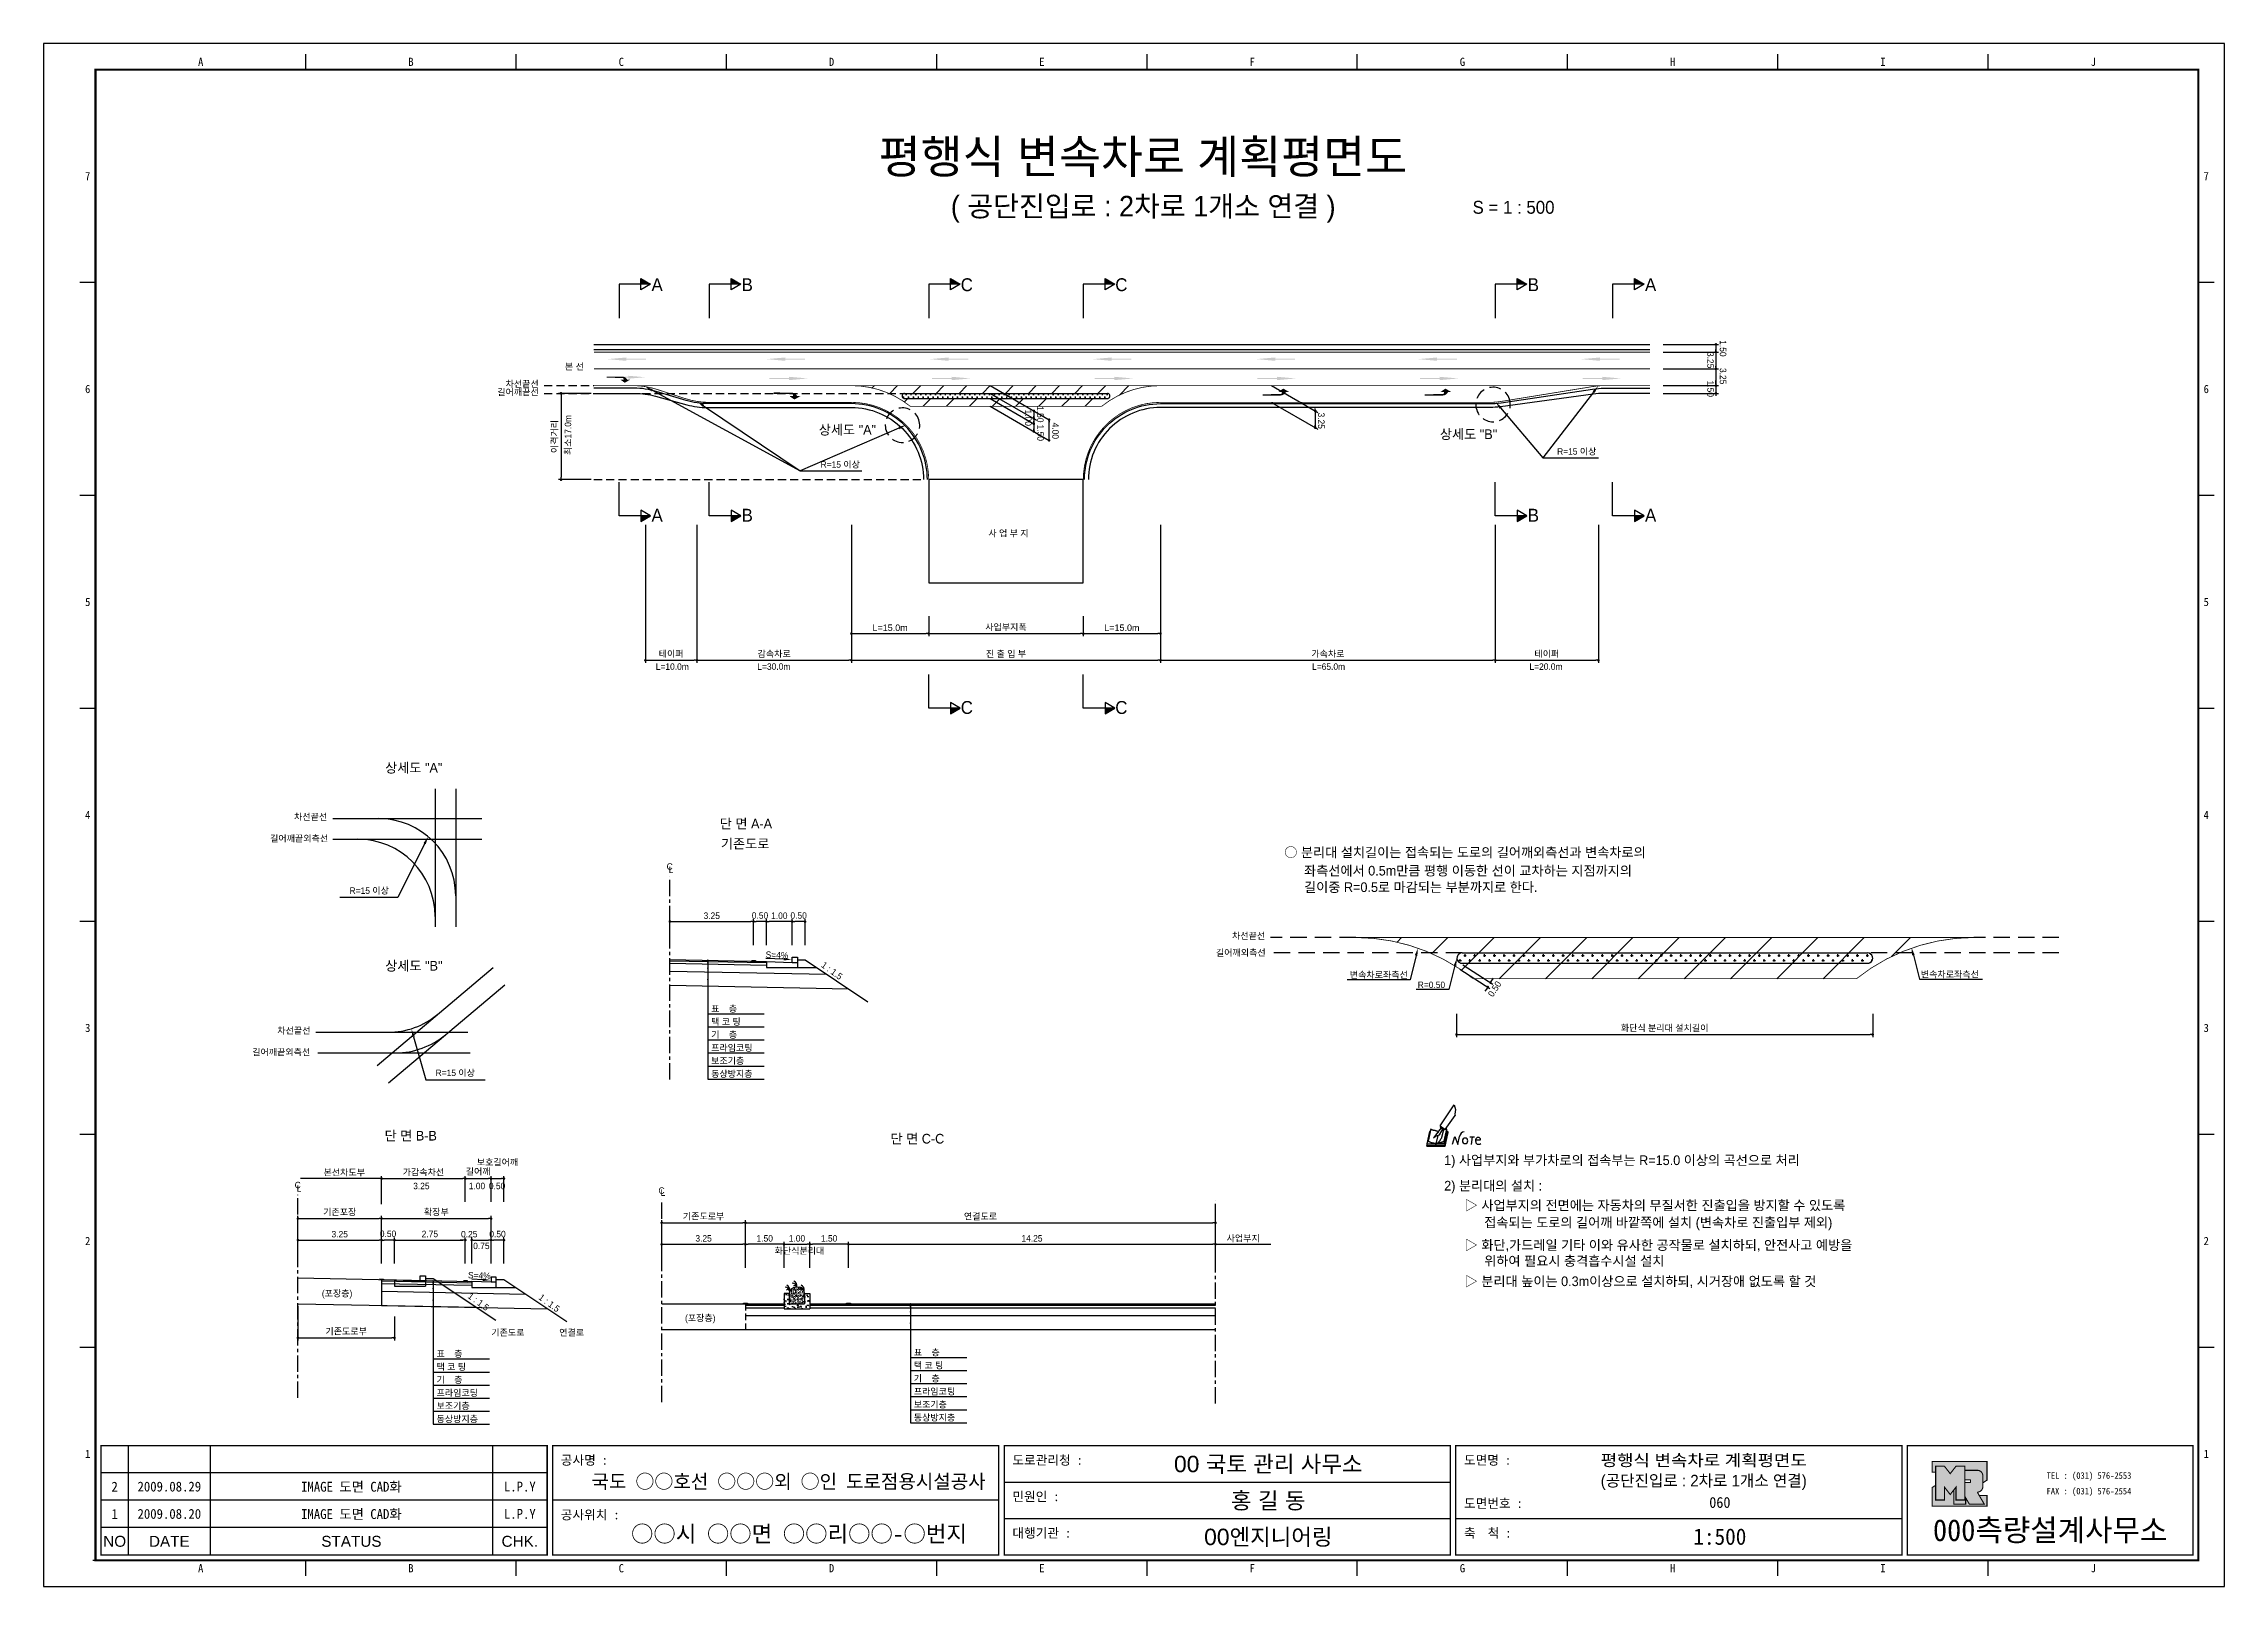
# Model space of a CAD drawing. Header units: millimetres. Extents: x 530 to 954, y -3 to 296.
import ezdxf
from ezdxf.enums import TextEntityAlignment as Align

# ---------------------------------------------------------------- set-up
doc = ezdxf.new("R2010")
doc.units = ezdxf.units.MM
doc.linetypes.add('CENTER', pattern=[50.8, 31.75, -6.35, 6.35, -6.35])
doc.linetypes.add('HIDDEN', pattern=[9.525, 6.35, -3.175])
for name, color, linetype in [('CC-GSTR-0004', 4, 'Continuous'), ('CM-LANE-0030', 30, 'Continuous'), ('CZ-DIMT-0002', 7, 'Continuous'), ('CZ-EXST-0002', 1, 'Continuous'), ('CZ-LIN1-0007', 7, 'Continuous'), ('CZ-LIN2-0003', 3, 'Continuous'), ('CZ-LINE-0001', 7, 'Continuous'), ('CZ-TEXT-BOX0', 7, 'Continuous'), ('TITLE', 7, 'Continuous')]:
    doc.layers.add(name, color=color, linetype=linetype)
doc.styles.add('견고딕', font='arial.ttf')
doc.styles.add('돋움', font='')
doc.styles.add('돋음체', font='')
doc.styles.get('돋움').set_extended_font_data('Dotum')
doc.styles.get('돋음체').set_extended_font_data('DotumChe')

msp = doc.modelspace()

# ---------------------------------------------------------------- texts
at = {"layer": 'CZ-DIMT-0002', "style": '돋움'}
for s, height, p in [('A', 2.5, (649.43, 249.18)), ('B', 2.5, (666.92, 249.18)), ('C', 2.5, (709.55, 249.18)), ('C', 2.5, (739.55, 249.18)), ('B', 2.5, (819.54, 249.18)), ('A', 2.5, (842.3, 249.18)), ('본 선', 1.25, (633.37, 233.29)), ('길어깨끝선', 1.25, (622.42, 228.34)), ('차선끝선', 1.25, (623.22, 229.93)), ('상세도 "A"', 1.875, (686.37, 221.03)), ('상세도 "B"', 1.875, (806.95, 220.17)), ('R=15 이상', 1.25, (827.96, 216.83)), ('R=15 이상', 1.25, (684.98, 214.29)), ('A', 2.5, (649.43, 204.45)), ('B', 2.5, (666.92, 204.45)), ('B', 2.5, (819.54, 204.45)), ('A', 2.5, (842.3, 204.45)), ('사 업 부 지', 1.25, (717.64, 200.94)), ('L=10.0m', 1.25, (652.37, 175.07)), ('L=30.0m', 1.25, (672.09, 175.07)), ('L=65.0m', 1.25, (779.78, 175.07)), ('L=20.0m', 1.25, (821.98, 175.07)), ('C', 2.5, (709.55, 167.14)), ('C', 2.5, (739.55, 167.14)), ('차선끝선', 1.25, (582.16, 145.93)), ('길어깨끝외측선', 1.25, (579.93, 141.73)), ('C', 1.25, (651.86, 136.28)), ('L', 1.25, (652.13, 135.62)), ('R=15 이상', 1.25, (593.54, 131.6)), ('차선끝선', 1.25, (764.25, 122.84)), ('차선끝선', 1.25, (578.9, 104.44)), ('길어깨끝외측선', 1.25, (576.45, 100.26)), ('R=15 이상', 1.25, (610.24, 96.24)), ('C', 1.25, (579.65, 74.47)), ('L', 1.25, (579.91, 73.81)), ('C', 1.25, (650.28, 73.39)), ('L', 1.25, (650.55, 72.99))]:
    msp.add_text(s, height=height, dxfattribs=at).set_placement(p, align=Align.MIDDLE_CENTER)
for s, rotation, p in [('1.50', 270, (855.73, 238.41)), ('3.25', 270, (853.3, 236.13)), ('3.25', 270, (855.73, 233.02)), ('1.50', 270, (853.3, 230.58)), ('최소17.0m', 90, (632.75, 216.12))]:
    msp.add_text(s, height=1.25, rotation=rotation, dxfattribs=at).set_placement(p)
for s, p in [('○ 분리대 설치길이는 접속되는 도로의 길어깨외측선과 변속차로의', (771.17, 139.03)), ('좌측선에서 0.5m만큼 평행 이동한 선이 교차하는 지점까지의', (775.02, 135.47)), ('길이중 R=0.5로 마감되는 부분까지로 한다.', (775.02, 132.27)), ('1) 사업부지와 부가차로의 접속부는 R=15.0 이상의 곡선으로 처리', (802.22, 79.28)), ('2) 분리대의 설치 :', (802.22, 74.34)), ('▷ 사업부지의 전면에는 자동차의 무질서한 진출입을 방지할 수 있도록', (806.2, 70.53)), ('접속되는 도로의 길어깨 바깥쪽에 설치 (변속차로 진출입부 제외)', (809.99, 67.21)), ('▷ 화단,가드레일 기타 이와 유사한 공작물로 설치하되, 안전사고 예방을', (806.2, 62.81)), ('위하여 필요시 충격흡수시설 설치', (809.99, 59.74)), ('▷ 분리대 높이는 0.3m이상으로 설치하되, 시거장애 없도록 할 것', (806.2, 55.79))]:
    msp.add_text(s, height=1.875, dxfattribs=at).set_placement(p, align=Align.MIDDLE_LEFT)
for s, rotation, p in [('S=4%', 357.7094, (672.7, 119.1)), ('1 : 1.5', 323.8881, (683.36, 116.06)), ('S=4%', 357.7094, (614.92, 56.91)), ('1 : 1.5', 323.8881, (614.74, 51.82)), ('1 : 1.5', 323.8881, (628.49, 51.57))]:
    msp.add_text(s, height=1.25, rotation=rotation, dxfattribs=at).set_placement(p, align=Align.MIDDLE_CENTER)
for s, p in [('길어깨외측선', (757.9, 118.93)), ('변속차로좌측선', (783.9, 114.64)), ('변속차로좌측선', (894.76, 114.74)), ('R=0.50', (797.09, 112.69)), ('표    층', (659.91, 108.07)), ('택 코 팅', (659.91, 105.54)), ('프라임코팅', (659.91, 100.48)), ('기    층', (659.91, 103.01)), ('보조기층', (659.91, 97.95)), ('동상방지층', (659.91, 95.42)), ('3.25', (602.07, 73.66)), ('1.00', (612.86, 73.66)), ('0.50', (616.77, 73.66)), ('사업부지', (759.98, 63.5)), ('화단식분리대', (672.22, 61.09)), ('(포장층)', (584.34, 52.82)), ('기존도로', (617.23, 45.22)), ('연결로', (630.42, 45.22)), ('(포장층)', (654.84, 48.03)), ('표    층', (606.6, 41.1)), ('표    층', (699.25, 41.38)), ('택 코 팅', (606.6, 38.57)), ('택 코 팅', (699.25, 38.85)), ('프라임코팅', (606.6, 33.51)), ('기    층', (606.6, 36.04)), ('프라임코팅', (699.25, 33.79)), ('기    층', (699.25, 36.32)), ('보조기층', (606.6, 30.98)), ('동상방지층', (606.6, 28.44)), ('보조기층', (699.25, 31.26)), ('동상방지층', (699.25, 28.72))]:
    msp.add_text(s, height=1.25, dxfattribs=at).set_placement(p)
at = {"layer": 'CZ-DIMT-0002', "char_height": 1.25, "attachment_point": 5, "style": '돋움'}
for s, insert, rotation in [('1.00', (721.48, 223.36), 270), ('1.50', (723.81, 224.03), 270), ('1.50', (723.85, 220.45), 270), ('4.00', (726.74, 220.83), 270), ('3.25', (778.36, 222.79), 270), ('\\A1;0.50', (812.02, 112.52), 57.1401)]:
    msp.add_mtext(s, dxfattribs=dict(at, insert=insert, rotation=rotation))
at = {"layer": 'CZ-DIMT-0002', "insert": (588.69, 76.85), "char_height": 1.25, "attachment_point": 5, "style": '돋움'}
msp.add_mtext('본선차도부', dxfattribs=at)
at = {"layer": 'CZ-LINE-0001', "insert": (629.57, 219.72), "char_height": 1.25, "attachment_point": 5, "rotation": 90, "style": '돋움'}
msp.add_mtext('\\A1;이격거리', dxfattribs=at)
at = {"layer": 'CZ-LINE-0001', "char_height": 1.25, "attachment_point": 5, "style": '돋움'}
for s, insert in [('\\A1;{\\fArial|b0|i0|c0|p32;L=15.0m}', (694.65, 182.61)), ('\\A1;사업부지폭', (717.15, 182.66)), ('\\A1;{\\fArial|b0|i0|c0|p32;L=15.0m}', (739.65, 182.61)), ('\\A1;테이퍼', (652.15, 177.49)), ('\\A1;감속차로', (672.15, 177.49)), ('\\A1;진 출 입 부', (717.15, 177.49)), ('\\A1;가속차로', (779.65, 177.49)), ('\\A1;테이퍼', (822.15, 177.49)), ('\\A1;3.25', (660.03, 126.73)), ('\\A1;0.50', (669.4, 126.76)), ('\\A1;1.00', (673.15, 126.73)), ('\\A1;0.50', (676.9, 126.76)), ('\\A1;화단식 분리대 설치길이', (845.02, 104.87)), ('\\A1;가감속차선', (604.06, 76.9)), ('\\A1;길어깨', (614.69, 77.03)), ('\\A1;보호길어깨', (618.44, 78.82)), ('\\A1;기존포장', (587.81, 69.16)), ('\\A1;확장부', (606.56, 69.16)), ('\\A1;기존도로부', (658.45, 68.34)), ('\\A1;연결도로', (712.2, 68.33)), ('\\A1;3.25', (587.81, 64.92)), ('\\A1;0.50', (597.19, 65)), ('\\A1;2.75', (605.31, 64.96)), ('\\A1;0.25', (612.95, 64.93)), ('\\A1;0.50', (618.44, 64.95)), ('\\A1;3.25', (658.45, 64.11)), ('\\A1;1.50', (670.32, 64.11)), ('\\A1;1.00', (676.57, 64.11)), ('\\A1;1.50', (682.82, 64.11)), ('\\A1;14.25', (722.2, 64.11)), ('\\A1;0.75', (615.31, 62.65)), ('\\A1;기존도로부', (589.06, 46.02))]:
    msp.add_mtext(s, dxfattribs=dict(at, insert=insert))
at = {"layer": 'CZ-TEXT-BOX0', "style": '돋움'}
for s, p in [('상세도 "A"', (602.18, 155.44)), ('단 면 A-A', (666.67, 144.6)), ('기존도로', (666.52, 140.7)), ('상세도 "B"', (602.2, 117.01)), ('단 면 B-B', (601.59, 84.04)), ('단 면 C-C', (699.95, 83.46))]:
    msp.add_text(s, height=1.875, dxfattribs=at).set_placement(p, align=Align.MIDDLE_CENTER)
at = {"layer": 'TITLE', "color": 3, "linetype": 'Continuous', "style": '돋음체'}
for s, p in [('A', (560.82, 292.43)), ('B', (601.64, 292.43)), ('C', (642.47, 292.43)), ('D', (683.29, 292.43)), ('E', (724.12, 292.43)), ('F', (764.94, 292.43)), ('G', (805.76, 292.43)), ('H', (846.59, 292.43)), ('I', (887.41, 292.43)), ('J', (928.24, 292.43)), ('7', (538.89, 270.26)), ('7', (950.16, 270.26)), ('6', (538.89, 228.93)), ('6', (950.16, 228.93)), ('5', (538.89, 187.61)), ('5', (950.16, 187.61)), ('4', (538.89, 146.28)), ('4', (950.16, 146.28)), ('3', (538.89, 104.95)), ('3', (950.16, 104.95)), ('2', (538.89, 63.62)), ('2', (950.16, 63.62)), ('1', (538.89, 22.29)), ('1', (950.16, 22.29)), ('A', (560.82, 0.11)), ('B', (601.64, 0.11)), ('C', (642.47, 0.11)), ('D', (683.29, 0.11)), ('E', (724.12, 0.11)), ('F', (764.94, 0.11)), ('G', (805.76, 0.11)), ('H', (846.59, 0.11)), ('I', (887.41, 0.11)), ('J', (928.24, 0.11))]:
    msp.add_text(s, height=1.59, dxfattribs=at).set_placement(p, align=Align.MIDDLE)
at = {"layer": 'TITLE', "style": '돋움'}
for s, height, p in [('평행식 변속차로 계획평면도', 6.5, (743.74, 274.05)), ('( 공단진입로 : 2차로 1개소 연결 )', 4, (743.79, 264.42))]:
    msp.add_text(s, height=height, dxfattribs=at).set_placement(p, align=Align.MIDDLE_CENTER)
msp.add_text('S = 1 : 500', height=2.5, dxfattribs=at).set_placement((807.73, 264.2), align=Align.MIDDLE_LEFT)
at = {"layer": 'TITLE', "style": '돋음체'}
for s, p in [('공사명 : ', (630.73, 20.19)), ('도로관리청 :', (718.4, 20.19)), ('도면명 :', (806.07, 20.19)), ('민원인 :', (718.4, 13.12)), ('도면번호 :', (806.07, 11.8)), ('공사위치 :', (630.73, 9.58)), ('대행기관 :', (718.4, 6.04)), ('축  척 :', (806.07, 6.04))]:
    msp.add_text(s, height=1.804, dxfattribs=at).set_placement(p)
at = {"layer": 'TITLE', "color": 7, "linetype": 'Continuous'}
for s, height, style, p in [('00 국토 관리 사무소', 3.1832, '견고딕', (768.07, 20.37)), ('국도 ○○호선 ○○○외 ○인 도로점용시설공사', 2.7, '돋음체', (674.95, 16.98)), ('홍 길 동', 3.183, '견고딕', (768.07, 13.29)), ('○○시 ○○면 ○○리○○-○번지', 3.1832, '돋음체', (676.97, 6.82)), ('00엔지니어링', 3.183, '견고딕', (768.07, 6.22))]:
    msp.add_text(s, height=height, dxfattribs=dict(at, style=style)).set_placement(p, align=Align.MIDDLE)
at = {"layer": 'TITLE', "style": '돋움'}
for s, width, p, p2 in [('평행식 변속차로 계획평면도', 1.010039, (832.61, 19.94), (872.61, 19.94)), ('(공단진입로 : 2차로 1개소 연결)', 0.876872, (832.61, 15.98), (872.61, 15.98))]:
    msp.add_text(s, height=2.25, dxfattribs=dict(at, width=width)).set_placement(p, p2, align=Align.FIT)
at = {"layer": 'TITLE', "style": '돋음체'}
for p in [(590.08, 15.94), (590.08, 10.64)]:
    msp.add_text('IMAGE 도면 CAD화', height=1.9099, dxfattribs=at).set_placement(p, align=Align.MIDDLE)
at = {"layer": 'TITLE', "color": 180, "style": '돋음체'}
for s, p in [('TEL : (031) 576-2553', (919.17, 17.46)), ('FAX : (031) 576-2554', (919.17, 14.43))]:
    msp.add_text(s, height=1.2733, dxfattribs=at).set_placement(p)
at = {"layer": 'TITLE', "color": 1, "linetype": 'Continuous', "style": '돋음체'}
msp.add_text('2', height=1.91, dxfattribs=at).set_placement((544.12, 15.94), align=Align.MIDDLE)
at = {"layer": 'TITLE', "linetype": 'Continuous'}
for s, height, style, p in [('2009.08.29', 1.91, '돋음체', (554.73, 15.94)), ('L.P.Y', 1.91, '돋음체', (622.77, 15.94)), ('060', 2.122, '돋음체', (855.74, 12.86)), ('1', 1.91, '돋음체', (544.12, 10.64)), ('2009.08.20', 1.91, '돋음체', (554.73, 10.64)), ('L.P.Y', 1.91, '돋음체', (622.77, 10.64)), ('NO', 2.122, '견고딕', (544.12, 5.33)), ('DATE', 2.122, '견고딕', (554.73, 5.33)), ('STATUS', 2.122, '견고딕', (590.08, 5.33)), ('CHK.', 2.122, '견고딕', (622.77, 5.33)), ('1:500', 3.183, '돋음체', (855.74, 6.22))]:
    msp.add_text(s, height=height, dxfattribs=dict(at, style=style)).set_placement(p, align=Align.MIDDLE)
at = {"layer": 'TITLE', "color": 180, "style": '돋음체'}
msp.add_text('000측량설계사무소', height=4.244, dxfattribs=at).set_placement((919.87, 5.37), align=Align.CENTER)

# ---------------------------------------------------------------- blocks, each defined once
blk = doc.blocks.new('note')
for p, q in [((0.85, 3.5), (3.53, 7.57)), ((1.8, 2.79), (3.74, 5.46)), ((3.53, 7.57), (3.8, 6.64)), ((3.8, 6.64), (3.69, 5.72)), ((3.69, 5.72), (3.74, 5.46)), ((-1.24, 2.36), (-1.77, 0)), ((-1.77, 0), (1.77, 0)), ((-1.77, 0), (-1.77, -0.3)), ((-1.53, 0.52), (-1.55, 0.54)), ((-1.01, 2.9), (-1.53, 0.52)), ((-1.48, 0.48), (-1.53, 0.52)), ((-1.43, 0.44), (-1.48, 0.48)), ((-1.38, 0.41), (-1.43, 0.44)), ((-1.33, 0.4), (-1.38, 0.41)), ((-1.27, 0.37), (-1.33, 0.4)), ((-1.22, 0.35), (-1.27, 0.37)), ((-1.13, 2.36), (-1.24, 2.36)), ((-1.17, 0.33), (-1.22, 0.35)), ((-1.12, 0.32), (-1.17, 0.33)), ((-1.02, 0.25), (-1.12, 0.32)), ((-0.97, 0.22), (-1.02, 0.25)), ((-1, 2.9), (-1.01, 2.9)), ((-0.98, 2.85), (-1, 2.9)), ((-0.95, 2.8), (-0.98, 2.85)), ((-0.93, 0.21), (-0.97, 0.22)), ((-0.9, 2.75), (-0.95, 2.8)), ((-0.88, 0.19), (-0.93, 0.21)), ((-0.85, 2.72), (-0.9, 2.75)), ((-0.8, 0.18), (-0.88, 0.19)), ((-0.79, 2.69), (-0.85, 2.72)), ((-0.75, 0.17), (-0.8, 0.18)), ((-0.74, 2.68), (-0.79, 2.69)), ((-0.7, 0.16), (-0.75, 0.17)), ((-0.69, 2.65), (-0.74, 2.68)), ((-0.64, 0.15), (-0.7, 0.16)), ((-0.64, 2.65), (-0.69, 2.65)), ((-0.59, 2.63), (-0.64, 2.65)), ((-0.58, 0.14), (-0.64, 0.15)), ((-0.54, 2.62), (-0.59, 2.63)), ((-0.53, 0.13), (-0.58, 0.14)), ((-0.48, 2.61), (-0.54, 2.62)), ((-0.48, 0.12), (-0.53, 0.13)), ((-0.43, 2.61), (-0.48, 2.61)), ((-0.43, 0.11), (-0.48, 0.12)), ((0.75, 2.77), (-0.46, 1.16)), ((0.37, 2.24), (-0.46, 1.16)), ((-0.46, 1.16), (-0.08, 1.47)), ((-0.38, 2.59), (-0.43, 2.61)), ((-0.38, 0.08), (-0.43, 0.11)), ((-0.33, 2.59), (-0.38, 2.59)), ((-0.29, 0.06), (-0.38, 0.08)), ((-0.27, 2.58), (-0.33, 2.59)), ((-0.23, 0.05), (-0.29, 0.06)), ((-0.22, 2.57), (-0.27, 2.58)), ((-0.16, 0.04), (-0.23, 0.05)), ((-0.17, 2.56), (-0.22, 2.57)), ((-0.12, 2.55), (-0.17, 2.56)), ((-0.11, 0.03), (-0.16, 0.04)), ((-0.07, 2.53), (-0.12, 2.55)), ((-0.04, 0.02), (-0.11, 0.03)), ((-0.08, 1.47), (0.72, 1.75)), ((-0.01, 2.51), (-0.07, 2.53)), ((-0.05, -0.3), (-0.05, 0)), ((0, 0), (-0.04, 0.02)), ((0.04, 2.5), (-0.01, 2.51)), ((0.37, 1.63), (0, 0)), ((0, 0), (1.6, 0.53)), ((0, 0), (1.65, 0.18)), ((0, 0.01), (0.06, 0.04)), ((0, -0.3), (0, 0)), ((0.09, 2.48), (0.04, 2.5)), ((0.05, -0.3), (0.05, 0)), ((0.06, 0.04), (0.11, 0.07)), ((0.14, 2.48), (0.09, 2.48)), ((0.11, 0.07), (0.16, 0.09)), ((0.2, 2.47), (0.14, 2.48)), ((0.16, 0.09), (0.21, 0.12)), ((0.26, 2.43), (0.18, 2.46)), ((0.21, 0.12), (0.27, 0.14)), ((0.34, 2.4), (0.26, 2.43)), ((0.27, 0.14), (0.36, 0.19)), ((0.45, 2.37), (0.34, 2.4)), ((0.36, 0.19), (0.41, 0.22)), ((0.41, 0.22), (0.46, 0.27)), ((0.46, 0.27), (0.51, 0.3)), ((0.51, 0.3), (0.56, 0.34)), ((0.56, 0.34), (0.6, 0.4)), ((0.6, 0.4), (0.64, 0.45)), ((0.64, 0.45), (0.67, 0.51)), ((0.67, 0.51), (0.74, 0.58)), ((0.72, 1.75), (1.16, 2.53)), ((0.74, 0.58), (0.79, 0.63)), ((1, 3.1), (0.75, 2.77)), ((0.79, 0.63), (0.83, 0.68)), ((0.83, 0.68), (0.86, 0.73)), ((0.85, 3.5), (1.8, 2.79)), ((1, 3.4), (0.85, 3.21)), ((0.85, 3.21), (1.52, 2.71)), ((0.86, 0.73), (0.89, 0.79)), ((0.89, 0.84), (0.92, 0.89)), ((0.89, 0.79), (0.89, 0.84)), ((0.92, 0.89), (0.96, 0.95)), ((0.96, 0.95), (1.01, 0.97)), ((1.47, 2.74), (1.01, 0.97)), ((1.16, 2.53), (1.37, 2.82)), ((2.13, 2.84), (1.44, 2.63)), ((1.52, 2.71), (1.66, 2.9)), ((1.6, 0.53), (2.13, 2.84)), ((1.65, 0.18), (2.19, 2.48)), ((1.77, 0), (2.3, 2.36)), ((1.77, -0.3), (2.3, 2.07)), ((1.77, -0.38), (2.3, 1.99)), ((1.77, -0.44), (2.3, 1.93)), ((1.77, 0), (1.77, -0.3)), ((2.19, 2.48), (2.04, 2.47)), ((2.3, 2.36), (2.16, 2.36)), ((2.3, 2.36), (2.3, 2.07)), ((3.21, -0.08), (3.68, 1.4)), ((3.68, 1.4), (4.26, -0.14)), ((4.26, -0.14), (4.56, 1.44)), ((6.55, 1.34), (7.46, 1.34)), ((7.01, 1.34), (6.87, -0.11)), ((7.71, 0.77), (7.71, 0.55)), ((7.71, 0.77), (8.67, 0.77)), ((-1.77, -0.3), (1.77, -0.3)), ((-1.77, -0.43), (-1.77, -0.3)), ((-1.77, -0.37), (1.77, -0.37)), ((-1.77, -0.43), (1.77, -0.43))]:
    blk.add_line(p, q)
for centre, major_axis, start_param, end_param in [((0.4, 2.31), (0.0702, 0.0702), 3.283946, 6.425539), ((5.68, 1.23), (-0.806, 0.806), -0.591174, 0.597824), ((5.66, 0.58), (-0.378, 0.378), 3.926991, 10.210176), ((8.3, 0.49), (0.422, 0.422), 2.265602, 4.634911), ((8.19, 0.77), (-0.342, 0.342), 3.926991, 7.068583)]:
    blk.add_ellipse(centre, major_axis=major_axis, ratio=1, start_param=start_param, end_param=end_param)
blk = doc.blocks.new('_Dot')
at = {"color": 0, "linetype": 'ByBlock', "lineweight": -2}
blk.add_line((-0.5, 0), (-1, 0), dxfattribs=at)
at = {"color": 0, "linetype": 'ByBlock', "const_width": 0.5}
blk.add_lwpolyline([(-0.25, 0, 1), (0.25, 0, 1)], format="xyb", close=True, dxfattribs=at)

# ---------------------------------------------------------------- hatches: boundary and pattern name
at = {"layer": 'CM-LANE-0030'}
h = msp.add_hatch(dxfattribs=at)
h.set_pattern_fill('ANSI31', color=256, style=0)
h.set_pattern_definition([(45, (34.225, -1.226), (-2.245064, 2.245064), [])])
h.paths.add_polyline_path([(687.15, 229.6, -0.170323), (698.55, 225.6), (735.75, 225.6, -0.170323), (747.15, 229.6)])
h.paths.add_polyline_path([(736.83, 228.1, -0.750696), (737.1, 227.17, 0.001926), (736.98, 227.1), (697.32, 227.1, 0.001926), (697.2, 227.17, -0.750696), (697.47, 228.1)], flags=16)
h = msp.add_hatch(dxfattribs=at)
h.set_pattern_fill('ANSI31', color=256, scale=2, style=0)
h.set_pattern_definition([(45, (-520.801, -339.144), (-4.490128, 4.490128), [])])
h.paths.add_polyline_path([(785.05, 122.5, -0.170323), (807.85, 114.5), (882.25, 114.5, -0.170323), (905.05, 122.5)])
at = {"layer": 'CZ-EXST-0002'}
h = msp.add_hatch(dxfattribs=at)
h.set_pattern_fill('AR-CONC', color=256, scale=0.01, style=0)
h.set_pattern_definition([(50, (-434.0451, 3534.2637), (1.8218467, -0.15939086), [0.1905, -2.0955]), (355, (-434.0451, 3534.2637), (-0.3524283, 1.9105664), [0.1524, -1.6764]), (100.451, (-433.8933, 3534.2505), (1.469425, 1.7511669), [0.1619, -1.7809]), (46.1842, (-434.0451, 3534.7717), (2.7107904, -0.4204233), [0.28575, -3.14325]), (96.6356, (-433.8192, 3534.7367), (2.3740423, 2.4742556), [0.24285, -2.67135]), (351.184, (-434.045, 3534.7717), (2.374046, 2.4742512), [0.2286, -2.5146]), (21, (-433.7911, 3534.6447), (1.5161488, -1.0226552), [0.1905, -2.0955]), (326, (-433.7911, 3534.6447), (0.6180203, 1.8418797), [0.1524, -1.6764]), (71.4514, (-433.6648, 3534.5595), (2.1341649, 0.8192286), [0.1619, -1.7809]), (37.5, (-434.04513, 3534.26374), (0.03088603, 0.84555039), [0, -1.65608, 0, -1.7018, 0, -1.68275]), (7.5, (-434.0451, 3534.2637), (0.66819663, 1.00180575), [0, -0.97028, 0, -1.61798, 0, -0.64135]), (327.5, (-434.61155, 3534.26374), (1.35590595, -0.05728744), [0, -0.635, 0, -1.9812, 0, -2.6289]), (317.5, (-434.8656, 3534.2637), (1.4812918, 0.2542649), [0, -0.8255, 0, -1.31572, 0, -1.8669])])
h.paths.add_polyline_path([(679.07, 50.42), (679.07, 53.42), (678.07, 53.42), (678.07, 51.42), (675.07, 51.42), (675.07, 53.42), (674.07, 53.42), (674.07, 50.42)])
h = msp.add_hatch(dxfattribs=at)
h.set_pattern_fill('AR-SAND', color=256, scale=0.01, style=0)
h.set_pattern_definition([(37.5, (-434.04513, 3534.26374), (-0.016000313, 0.489413237), [0, -0.38608, 0, -0.4318, 0, -0.41275]), (7.5, (-434.04513, 3534.26374), (0.44952328, 0.7168251), [0, -0.20828, 0, -0.34798, 0, -0.13335]), (327.5, (-434.35755, 3534.26374), (0.79099237, 0.001437185), [0, -0.127, 0, -0.4572, 0, -0.5969]), (317.5, (-434.35755, 3534.26374), (0.76355645, 0.22292932), [0, -0.0635, 0, -0.29972, 0, -0.3429])])
edge = h.paths.add_edge_path()
edge.add_ellipse((676.57, 53.42), major_axis=(-1.5, 0), ratio=0.829212, start_angle=180, end_angle=360)
edge.add_line((675.07, 53.42), (675.07, 51.42))
edge.add_line((675.07, 51.42), (678.07, 51.42))
edge.add_line((678.07, 51.42), (678.07, 53.42))
at = {"layer": 'CZ-LIN1-0007'}
for points in [[(643.45, 235.06), (643.45, 234.84), (647.28, 234.84), (647.28, 234.63), (643.45, 234.63), (643.45, 234.41), (639.8, 234.74)], [(674.32, 235.06), (674.32, 234.84), (678.14, 234.84), (678.14, 234.63), (674.32, 234.63), (674.32, 234.41), (670.67, 234.74)], [(706.03, 235.06), (706.03, 234.84), (709.86, 234.84), (709.86, 234.63), (706.03, 234.63), (706.03, 234.41), (702.38, 234.74)], [(737.67, 235.06), (737.67, 234.84), (741.49, 234.84), (741.49, 234.63), (737.67, 234.63), (737.67, 234.41), (734.02, 234.74)], [(769.41, 235.06), (769.41, 234.84), (773.23, 234.84), (773.23, 234.63), (769.41, 234.63), (769.41, 234.41), (765.76, 234.74)], [(800.85, 235.06), (800.85, 234.84), (804.68, 234.84), (804.68, 234.63), (800.85, 234.63), (800.85, 234.41), (797.2, 234.74)], [(832.46, 235.06), (832.46, 234.84), (836.29, 234.84), (836.29, 234.63), (832.46, 234.63), (832.46, 234.41), (828.81, 234.74)], [(642.72, 231.34, -0.267976), (643.63, 230.74), (644.18, 230.74), (643.15, 230.16), (642.32, 230.73), (642.93, 230.73, 0.504994), (642.66, 231.1), (639.6, 231.12), (639.61, 231.36)], [(643.85, 231.51), (643.85, 231.32), (640.42, 231.32), (640.42, 231.13), (643.85, 231.13), (643.85, 230.94), (647.12, 231.23)], [(675.04, 231.31), (675.04, 231.09), (671.22, 231.09), (671.22, 230.88), (675.04, 230.88), (675.04, 230.66), (678.69, 230.99)], [(706.62, 231.31), (706.62, 231.09), (702.79, 231.09), (702.79, 230.88), (706.62, 230.88), (706.62, 230.66), (710.27, 230.99)], [(738.19, 231.31), (738.19, 231.09), (734.36, 231.09), (734.36, 230.88), (738.19, 230.88), (738.19, 230.66), (741.84, 230.99)], [(769.76, 231.31), (769.76, 231.09), (765.94, 231.09), (765.94, 230.88), (769.76, 230.88), (769.76, 230.66), (773.41, 230.99)], [(770.49, 227.68, 0.267976), (771.52, 228.37), (772.15, 228.36), (770.98, 229.02), (770.04, 228.37), (770.73, 228.37, -0.504994), (770.42, 227.95), (766.96, 227.93), (766.96, 227.66)], [(801.33, 231.31), (801.33, 231.09), (797.51, 231.09), (797.51, 230.88), (801.33, 230.88), (801.33, 230.66), (804.99, 230.99)], [(801.97, 227.68, 0.267976), (803, 228.37), (803.62, 228.36), (802.45, 229.02), (801.51, 228.37), (802.2, 228.37, -0.504994), (801.89, 227.95), (798.43, 227.93), (798.43, 227.66)], [(832.91, 231.31), (832.91, 231.09), (829.08, 231.09), (829.08, 230.88), (832.91, 230.88), (832.91, 230.66), (836.56, 230.99)], [(675.58, 228.25, -0.267976), (676.61, 227.56), (677.24, 227.56), (676.07, 226.9), (675.12, 227.55), (675.81, 227.56, 0.504994), (675.51, 227.97), (672.04, 227.99), (672.04, 228.27)], [(668.53, 117.91), (668.53, 118.04), (667.78, 118.05), (667.78, 117.93)], [(596.31, 56.11), (596.31, 56.23), (595.56, 56.25), (595.56, 56.12)], [(612.56, 55.78), (612.56, 55.91), (611.81, 55.92), (611.81, 55.8)], [(666.95, 51.42), (666.95, 51.54), (666.2, 51.54), (666.2, 51.42)], [(686.95, 51.42), (686.95, 51.54), (686.2, 51.54), (686.2, 51.42)]]:
    msp.add_hatch(color=256, dxfattribs=at).paths.add_polyline_path(points)
at = {"layer": 'CZ-LIN2-0003'}
h = msp.add_hatch(dxfattribs=at)
h.set_pattern_fill('CROSS', color=256, scale=0.075, style=0)
h.set_pattern_definition([(0, (34.225, -1.22614), (0.47625, 0.47625), [0.238125, -0.714375]), (90, (34.3441, -1.3452), (-0.47625, 0.47625), [0.238125, -0.714375])])
h.paths.add_polyline_path([(736.83, 228.1), (697.47, 228.1, 0.750696), (697.2, 227.17, -0.001926), (697.32, 227.1), (736.98, 227.1, -0.001926), (737.1, 227.17, 0.750696)])
h = msp.add_hatch(dxfattribs=at)
h.set_pattern_fill('CROSS', color=256, scale=0.15, style=0)
h.set_pattern_definition([(0, (-520.801, -339.1441), (0.9525, 0.9525), [0.47625, -1.42875]), (90, (-520.5629, -339.3822), (-0.9525, 0.9525), [0.47625, -1.42875])])
h.paths.add_polyline_path([(805.69, 119.5, 0.750696), (805.15, 117.66, -0.001926), (805.4, 117.5), (884.7, 117.5, -0.001926), (884.95, 117.66, 0.750696), (884.41, 119.5)])
at = {"layer": 'CZ-LINE-0001'}
for points in [[(646.27, 250.36), (646.27, 249.27), (648.17, 249.27)], [(663.77, 250.36), (663.77, 249.27), (665.67, 249.27)], [(706.39, 250.36), (706.39, 249.27), (708.29, 249.27)], [(736.39, 250.36), (736.39, 249.27), (738.29, 249.27)], [(816.39, 250.36), (816.39, 249.27), (818.29, 249.27)], [(839.15, 250.36), (839.15, 249.27), (841.05, 249.27)], [(648.17, 204.32), (646.27, 204.32), (646.27, 203.22)], [(665.67, 204.32), (663.77, 204.32), (663.77, 203.22)], [(818.29, 204.32), (816.39, 204.32), (816.39, 203.22)], [(841.05, 204.32), (839.15, 204.32), (839.15, 203.22)], [(708.29, 167), (706.39, 167), (706.39, 165.91)], [(738.29, 167), (736.39, 167), (736.39, 165.91)]]:
    msp.add_hatch(color=256, dxfattribs=at).paths.add_polyline_path(points)
at = {"layer": 'TITLE', "ltscale": 150}
h = msp.add_hatch(color=8, dxfattribs=at)
edge = h.paths.add_edge_path()
edge.add_line((907.6, 20.82), (896.94, 20.82))
edge.add_line((896.94, 20.82), (896.94, 18.74))
edge.add_line((896.94, 18.74), (897.64, 18.74))
edge.add_line((897.64, 18.74), (897.64, 19.91))
edge.add_line((897.64, 19.91), (899.33, 19.91))
edge.add_line((899.33, 19.91), (900.46, 18.46))
edge.add_line((900.46, 18.46), (901.59, 19.91))
edge.add_line((901.59, 19.91), (903.28, 19.91))
edge.add_line((903.28, 19.91), (903.28, 19.11))
edge.add_line((903.28, 19.11), (905.72, 19.11))
edge.add_arc((905.72, 18.05), 1.07, 0, 90, ccw=False)
edge.add_line((906.79, 18.05), (906.79, 16.68))
edge.add_line((906.79, 16.68), (907.6, 17.19))
edge.add_line((907.6, 17.19), (907.6, 20.82))
h.paths.add_polyline_path([(901.15, 15.29), (900.46, 14.41), (899.33, 15.86), (899.33, 13.35), (897.64, 13.35), (897.64, 16.2), (896.94, 15.76), (896.94, 12.13), (907.6, 12.13), (907.6, 14.21), (906.1, 14.21), (907.06, 12.56), (904.16, 12.56), (903.46, 13.77), (903.46, 12.56), (901.15, 12.56)])
msp.add_hatch(color=5, dxfattribs=at).paths.add_polyline_path([(903.28, 19.91), (901.59, 19.91), (900.46, 18.46), (899.33, 19.91), (897.64, 19.91), (897.64, 13.35), (899.33, 13.35), (899.33, 15.86), (900.46, 14.41), (901.59, 15.86), (901.59, 13.35), (903.28, 13.35)])
h = msp.add_hatch(color=161, dxfattribs=at)
edge = h.paths.add_edge_path()
edge.add_arc((905.72, 18.05), 1.07, 0, 90)
edge.add_line((905.72, 19.11), (903.28, 19.11))
edge.add_line((903.28, 19.11), (903.28, 17.26))
edge.add_line((903.28, 17.26), (904.28, 17.26))
edge.add_arc((904.28, 17.15), 0.113, 0, 90, ccw=False)
edge.add_line((904.39, 17.15), (904.39, 16.84))
edge.add_arc((904.28, 16.84), 0.113, 270, 360, ccw=False)
edge.add_line((904.28, 16.72), (903.28, 16.72))
edge.add_line((903.28, 16.72), (903.28, 13.35))
edge.add_line((903.28, 13.35), (901.59, 13.35))
edge.add_line((901.59, 13.35), (901.59, 15.86))
edge.add_line((901.59, 15.86), (901.15, 15.29))
edge.add_line((901.15, 15.29), (901.15, 12.56))
edge.add_line((901.15, 12.56), (903.46, 12.56))
edge.add_line((903.46, 12.56), (903.46, 13.77))
edge.add_line((903.46, 13.77), (904.16, 12.56))
edge.add_line((904.16, 12.56), (907.06, 12.56))
edge.add_line((907.06, 12.56), (905.72, 14.87))
edge.add_arc((905.72, 15.94), 1.07, 270, 360)
edge.add_line((906.79, 15.94), (906.79, 18.05))

# ---------------------------------------------------------------- linework, layer by layer
at = {"color": 0, "linetype": 'ByBlock', "lineweight": -2}
for p, q in [((854.98, 237.35), (854.98, 237.1)), ((854.98, 236.35), (854.98, 236.6)), ((854.98, 235.85), (854.98, 235.6)), ((854.98, 233.1), (854.98, 233.35)), ((854.98, 232.6), (854.98, 232.35)), ((854.98, 229.85), (854.98, 230.1)), ((854.98, 229.85), (854.98, 230.1)), ((722.56, 224.44), (722.56, 224.19)), ((777.2, 224.94), (777.2, 225.19)), ((777.2, 224.44), (777.2, 224.19)), ((854.98, 227.85), (854.98, 227.6)), ((854.98, 227.85), (854.98, 227.6)), ((722.56, 223.44), (722.56, 223.69)), ((722.56, 222.94), (722.56, 222.69)), ((722.56, 222.44), (722.56, 222.69)), ((722.56, 220.94), (722.56, 221.19)), ((725.52, 222.73), (725.52, 222.48)), ((777.19, 221.69), (777.19, 221.94)), ((725.52, 219.23), (725.52, 219.48)), ((810.55, 112.69), (810.41, 112.48)), ((811.36, 113.95), (811.49, 114.16)), ((595.69, 75.71), (595.44, 75.71)), ((758.07, 62.97), (758.32, 62.97))]:
    msp.add_line(p, q, dxfattribs=at)
at = {"color": 0, "linetype": 'ByBlock', "const_width": 0.25}
for points in [[(854.98, 237.47, 1), (854.98, 237.72, 1)], [(854.98, 236.22, 1), (854.98, 235.97, 1)], [(854.98, 235.97, 1), (854.98, 236.22, 1)], [(854.98, 232.97, 1), (854.98, 232.72, 1)], [(854.98, 232.72, 1), (854.98, 232.97, 1)], [(854.98, 229.72, 1), (854.98, 229.47, 1)], [(854.98, 229.72, 1), (854.98, 229.47, 1)], [(722.56, 224.57, 1), (722.56, 224.82, 1)], [(777.2, 224.82, 1), (777.2, 224.57, 1)], [(777.2, 224.57, 1), (777.2, 224.82, 1)], [(854.98, 227.97, 1), (854.98, 228.22, 1)], [(854.98, 227.97, 1), (854.98, 228.22, 1)], [(722.56, 223.32, 1), (722.56, 223.07, 1)], [(722.56, 223.07, 1), (722.56, 223.32, 1)], [(722.56, 222.32, 1), (722.56, 222.07, 1)], [(722.56, 220.82, 1), (722.56, 220.57, 1)], [(725.52, 222.86, 1), (725.52, 223.11, 1)], [(777.19, 221.56, 1), (777.19, 221.31, 1)], [(725.52, 219.11, 1), (725.52, 218.86, 1)], [(810.61, 112.79, 1), (810.75, 113, 1)], [(811.29, 113.84, 1), (811.16, 113.63, 1)], [(595.81, 75.71, 1), (596.06, 75.71, 1)], [(757.95, 62.97, 1), (757.7, 62.97, 1)]]:
    msp.add_lwpolyline(points, format="xyb", close=True, dxfattribs=at)
at = {"layer": 'CC-GSTR-0004'}
for p, q in [((675.65, 117.67), (675.65, 118.67)), ((675.65, 118.67), (676.65, 118.67)), ((676.65, 118.67), (676.65, 116.67)), ((670.65, 117.87), (670.65, 116.67)), ((670.65, 117.87), (675.65, 117.67)), ((670.65, 116.67), (676.65, 116.67)), ((675.65, 117.67), (676.65, 117.67))]:
    msp.add_line(p, q, dxfattribs=at)
for points in [[(637.15, 237.6), (842.15, 237.6)], [(637.15, 236.6), (842.15, 236.6)], [(618.19, 55.61), (617.19, 55.61), (613.44, 55.76), (613.44, 54.61), (618.19, 54.61), (618.19, 56.61), (617.19, 56.61), (617.19, 55.61)]]:
    msp.add_lwpolyline(points, dxfattribs=at)
for points in [[(701.9, 211.35, 0.414214), (687.15, 226.1), (659.35, 226.1), (659.35, 226.1, -0.072993), (655.04, 226.73), (655.04, 226.73), (649.26, 228.46), (649.26, 228.46, 0.072993), (644.95, 229.1), (644.95, 229.1), (637.15, 229.1)], [(732.4, 211.35, -0.414214), (747.15, 226.1), (811.03, 226.1), (811.03, 226.1, 0.03724), (813.26, 226.26), (831.04, 228.93), (831.04, 228.93, -0.03724), (833.27, 229.1), (833.27, 229.1), (842.15, 229.1)], [(637.15, 228.1), (645.13, 228.1, -0.067192), (649.1, 227.56), (655.2, 225.88, 0.067192), (659.18, 225.35), (687.15, 225.35, -0.414214), (701.15, 211.35)], [(842.15, 228.1), (833.18, 228.1, 0.034174), (831.13, 227.96), (813.17, 225.49, -0.034174), (811.12, 225.35), (811.12, 225.35), (747.15, 225.35, 0.414214), (733.15, 211.35)]]:
    msp.add_lwpolyline(points, format="xyb", dxfattribs=at)
at = {"layer": 'CM-LANE-0030', "const_width": 0.15}
msp.add_lwpolyline([(637.15, 232.85), (842.15, 232.85)], dxfattribs=at)
for points in [[(735.75, 225.6), (698.55, 225.6, 0.170323), (687.15, 229.6), (747.15, 229.6, 0.170323)], [(882.25, 114.5), (807.85, 114.5, 0.170323), (785.05, 122.5), (905.05, 122.5, 0.170323)]]:
    msp.add_lwpolyline(points, format="xyb", close=True, dxfattribs=at)
at = {"layer": 'CZ-EXST-0002'}
for p, q in [((606.33, 151.33), (606.33, 124.55)), ((610.32, 151.33), (610.32, 124.55)), ((586.44, 145.59), (615.39, 145.59)), ((586.44, 141.57), (615.39, 141.57)), ((595.05, 97.68), (617.6, 116.67)), ((597.26, 94.32), (619.86, 113.34)), ((583.18, 104.11), (612.65, 104.11)), ((583.59, 100.11), (613.13, 100.11)), ((579.69, 56.44), (598.44, 56.06)), ((598.44, 56.06), (603.44, 55.86)), ((598.44, 56.06), (598.44, 54.86)), ((603.44, 56.86), (604.44, 56.86)), ((603.44, 55.86), (603.44, 56.86)), ((603.44, 55.86), (604.44, 55.86)), ((604.44, 56.86), (604.44, 54.86)), ((604.44, 56.36), (605.94, 56.36)), ((605.94, 56.36), (618.14, 48.23)), ((579.69, 51.44), (614.37, 50.74)), ((598.44, 54.86), (604.44, 54.86)), ((650.32, 51.42), (666.57, 51.42)), ((650.32, 46.42), (666.57, 46.42))]:
    msp.add_line(p, q, dxfattribs=at)
at = {"layer": 'CZ-LIN1-0007'}
for p, q in [((667.78, 118.05), (668.53, 118.04)), ((667.78, 117.93), (668.53, 117.91)), ((668.53, 118.04), (668.53, 117.91)), ((595.56, 56.25), (596.31, 56.23)), ((595.56, 56.12), (596.31, 56.11)), ((596.31, 56.23), (596.31, 56.11)), ((611.81, 55.92), (612.56, 55.91)), ((611.81, 55.8), (612.56, 55.78)), ((612.56, 55.91), (612.56, 55.78)), ((666.2, 51.42), (666.2, 51.54)), ((666.2, 51.54), (666.95, 51.54)), ((666.95, 51.42), (666.2, 51.42)), ((666.95, 51.54), (666.95, 51.42)), ((686.2, 51.54), (686.95, 51.54)), ((686.2, 51.42), (686.2, 51.54)), ((686.95, 51.42), (686.2, 51.42)), ((686.95, 51.54), (686.95, 51.42))]:
    msp.add_line(p, q, dxfattribs=at)
at = {"layer": 'CZ-LIN1-0007', "const_width": 0.15}
for points in [[(637.15, 236.1), (842.15, 236.1)], [(665.96, 229.6), (687.15, 229.6)], [(747.15, 229.6), (790.26, 229.6)]]:
    msp.add_lwpolyline(points, dxfattribs=at)
for points in [[(637.15, 229.6), (644.77, 229.6), (644.77, 229.6, -0.07872), (649.41, 228.86), (649.41, 228.86), (654.89, 227.08, 0.07872), (659.53, 226.35), (687.15, 226.35, -0.414214), (702.15, 211.35)], [(842.15, 229.6), (833.36, 229.6), (833.36, 229.6, 0.040295), (830.96, 229.4), (830.96, 229.4), (813.35, 226.54), (813.35, 226.54, -0.040295), (810.94, 226.35), (747.15, 226.35, 0.414214), (732.15, 211.35)]]:
    msp.add_lwpolyline(points, format="xyb", dxfattribs=at)
at = {"layer": 'CZ-LIN1-0007', "linetype": 'HIDDEN', "const_width": 0.15}
for points in [[(644.77, 229.6), (665.96, 229.6)], [(790.26, 229.6), (833.36, 229.6)]]:
    msp.add_lwpolyline(points, dxfattribs=at)
at = {"layer": 'CZ-LIN2-0003'}
for p, q in [((697.32, 227.1), (736.98, 227.1)), ((697.47, 228.1), (736.83, 228.1)), ((805.69, 119.5), (884.41, 119.5)), ((651.9, 118.25), (670.65, 117.87)), ((651.9, 118), (670.65, 117.62)), ((651.9, 117.5), (670.65, 117.12)), ((651.9, 116), (682.33, 115.39)), ((676.65, 118.17), (678.15, 118.17)), ((676.65, 116.67), (680.4, 116.67)), ((678.15, 118.17), (690.36, 110.04)), ((805.4, 117.5), (884.7, 117.5)), ((651.9, 113.25), (686.58, 112.55)), ((595.94, 56.11), (595.94, 51.11)), ((595.94, 56.11), (613.44, 55.76)), ((595.94, 55.86), (613.44, 55.51)), ((595.94, 55.36), (613.44, 55.01)), ((618.19, 56.11), (619.69, 56.11)), ((619.69, 56.11), (631.89, 47.98)), ((595.94, 53.86), (623.9, 53.3)), ((595.94, 51.11), (628.15, 50.47)), ((618.19, 54.61), (621.94, 54.61)), ((666.57, 51.42), (674.07, 51.42)), ((666.57, 51.17), (674.07, 51.17)), ((675.07, 53.42), (674.07, 53.42)), ((674.07, 53.42), (674.07, 50.42)), ((675.07, 53.42), (675.07, 51.42)), ((675.07, 51.42), (678.07, 51.42)), ((678.07, 53.42), (678.07, 51.42)), ((678.07, 53.42), (679.07, 53.42)), ((679.07, 53.42), (679.07, 50.42)), ((679.07, 51.42), (757.82, 51.42)), ((679.07, 51.17), (757.82, 51.17)), ((666.57, 50.67), (674.07, 50.67)), ((666.57, 49.17), (757.82, 49.17)), ((674.07, 50.42), (679.07, 50.42)), ((679.07, 50.67), (757.82, 50.67)), ((666.57, 46.42), (757.82, 46.42))]:
    msp.add_line(p, q, dxfattribs=at)
at = {"layer": 'CZ-LIN2-0003', "color": 1}
msp.add_line((811.49, 114.16), (811.77, 114.58), dxfattribs=at)
at = {"layer": 'CZ-LIN2-0003'}
for points in [[(697.32, 227.1, 0.001926), (697.2, 227.17, 0.001926)], [(737.1, 227.17, 0.001926), (736.98, 227.1)], [(805.4, 117.5, 0.001926), (805.15, 117.66, 0.001926)], [(884.95, 117.66, 0.001926), (884.7, 117.5)]]:
    msp.add_lwpolyline(points, format="xyb", dxfattribs=at)
msp.add_lwpolyline([(732.15, 211.35), (702.15, 211.35), (702.15, 191.35), (732.15, 191.35)], close=True, dxfattribs=at)
for centre, radius, start, end in [((697.47, 227.6), 0.5, 90, 237.5816), ((736.83, 227.6), 0.5, 302.4184, 90), ((595.32, 130.59), 15, 0, 90), ((591.33, 126.57), 15, 0, 90), ((805.69, 118.5), 1, 90, 237.5816), ((884.41, 118.5), 1, 302.4184, 90), ((597.21, 119.11), 15, 270, 310.097), ((598.67, 115.11), 15, 270, 310.097), ((675.7, 54.54), 0.88, 7.8639, 92.7752), ((675.59, 54.88), 1, 347.1802, 67.3267), ((674.31, 53.76), 0.88, 7.8639, 92.7752), ((674.77, 53.73), 0.44, 19.771, 124.0366), ((674.2, 54.1), 1, 347.1802, 67.3267), ((676.16, 54.51), 0.44, 19.771, 124.0366), ((677.1, 53.76), 0.88, 7.8639, 92.7752), ((677.55, 53.73), 0.44, 19.771, 124.0366), ((676.99, 54.1), 1, 347.1802, 67.3267)]:
    msp.add_arc(centre, radius, start, end, dxfattribs=at)
msp.add_ellipse((676.57, 53.42), major_axis=(-1.5, 0), ratio=0.829212, start_param=3.141593, end_param=6.283185, dxfattribs=at)
at = {"layer": 'CZ-LINE-0001'}
for p, q in [((646.27, 248.17), (646.27, 250.36)), ((646.27, 250.36), (648.17, 249.27)), ((663.77, 248.17), (663.77, 250.36)), ((663.77, 250.36), (665.67, 249.27)), ((706.39, 248.17), (706.39, 250.36)), ((706.39, 250.36), (708.29, 249.27)), ((736.39, 248.17), (736.39, 250.36)), ((736.39, 250.36), (738.29, 249.27)), ((816.39, 248.17), (816.39, 250.36)), ((816.39, 250.36), (818.29, 249.27)), ((839.15, 248.17), (839.15, 250.36)), ((839.15, 250.36), (841.05, 249.27)), ((648.17, 249.27), (642.03, 249.27)), ((642.03, 249.27), (642.03, 242.72)), ((648.17, 249.27), (646.27, 248.17)), ((665.67, 249.27), (659.53, 249.27)), ((659.53, 249.27), (659.53, 242.72)), ((665.67, 249.27), (663.77, 248.17)), ((708.29, 249.27), (702.15, 249.27)), ((702.15, 249.27), (702.15, 242.72)), ((708.29, 249.27), (706.39, 248.17)), ((738.29, 249.27), (732.15, 249.27)), ((732.15, 249.27), (732.15, 242.72)), ((738.29, 249.27), (736.39, 248.17)), ((818.29, 249.27), (812.15, 249.27)), ((812.15, 249.27), (812.15, 242.72)), ((818.29, 249.27), (816.39, 248.17)), ((841.05, 249.27), (834.9, 249.27)), ((834.9, 249.27), (834.9, 242.72)), ((841.05, 249.27), (839.15, 248.17)), ((844.75, 237.6), (855.48, 237.6)), ((854.98, 237.1), (854.98, 228.1)), ((844.75, 236.1), (855.48, 236.1)), ((844.75, 236.1), (855.48, 236.1)), ((714.06, 229.6), (725.52, 222.98)), ((768.7, 229.6), (777.7, 224.4)), ((844.75, 232.85), (855.48, 232.85)), ((844.75, 229.6), (855.48, 229.6)), ((854.98, 230.1), (854.98, 230.6)), ((636.65, 228.1), (630.27, 228.1)), ((630.77, 227.6), (630.77, 211.85)), ((714.06, 228.1), (723.06, 222.9)), ((714.06, 227.1), (722.56, 222.19)), ((714.06, 225.6), (725.52, 218.98)), ((768.69, 226.34), (777.69, 221.15)), ((844.75, 228.1), (855.48, 228.1)), ((844.75, 228.1), (855.48, 228.1)), ((722.56, 224.19), (722.56, 220.69)), ((725.52, 218.98), (725.52, 222.98)), ((777.2, 224.19), (777.2, 221.19)), ((677.2, 213.04), (689.14, 213.04)), ((821.37, 215.58), (832.15, 215.58)), ((636.65, 211.35), (630.27, 211.35)), ((642.03, 204.32), (642.03, 210.86)), ((659.53, 204.32), (659.53, 210.86)), ((812.15, 204.32), (812.15, 210.86)), ((834.9, 204.32), (834.9, 210.86)), ((648.17, 204.32), (642.03, 204.32)), ((648.17, 204.32), (646.27, 205.41)), ((646.27, 205.41), (646.27, 203.22)), ((646.27, 203.22), (648.17, 204.32)), ((665.67, 204.32), (659.53, 204.32)), ((665.67, 204.32), (663.77, 205.41)), ((663.77, 205.41), (663.77, 203.22)), ((663.77, 203.22), (665.67, 204.32)), ((818.29, 204.32), (812.15, 204.32)), ((818.29, 204.32), (816.39, 205.41)), ((816.39, 205.41), (816.39, 203.22)), ((816.39, 203.22), (818.29, 204.32)), ((841.05, 204.32), (834.9, 204.32)), ((841.05, 204.32), (839.15, 205.41)), ((839.15, 205.41), (839.15, 203.22)), ((839.15, 203.22), (841.05, 204.32)), ((647.15, 202.57), (647.15, 175.8)), ((657.15, 202.57), (657.15, 175.8)), ((657.15, 202.57), (657.15, 175.8)), ((687.15, 202.57), (687.15, 175.8)), ((747.15, 202.57), (747.15, 175.8)), ((812.15, 202.57), (812.15, 175.8)), ((812.15, 202.57), (812.15, 175.8)), ((832.15, 202.57), (832.15, 175.8)), ((687.15, 184.85), (687.15, 175.8)), ((687.15, 184.85), (687.15, 180.97)), ((702.15, 184.85), (702.15, 180.97)), ((702.15, 184.85), (702.15, 180.97)), ((732.15, 184.85), (732.15, 180.97)), ((732.15, 184.85), (732.15, 180.97)), ((747.15, 184.85), (747.15, 175.8)), ((747.15, 184.85), (747.15, 180.97)), ((687.65, 181.47), (701.65, 181.47)), ((702.65, 181.47), (731.65, 181.47)), ((732.65, 181.47), (746.65, 181.47)), ((647.65, 176.3), (656.65, 176.3)), ((657.65, 176.3), (686.65, 176.3)), ((687.65, 176.3), (746.65, 176.3)), ((747.65, 176.3), (811.65, 176.3)), ((812.65, 176.3), (831.65, 176.3)), ((702.15, 167), (702.15, 173.54)), ((732.15, 167), (732.15, 173.54)), ((708.29, 167), (702.15, 167)), ((708.29, 167), (706.39, 168.1)), ((706.39, 168.1), (706.39, 165.91)), ((706.39, 165.91), (708.29, 167)), ((738.29, 167), (732.15, 167)), ((738.29, 167), (736.39, 168.1)), ((736.39, 168.1), (736.39, 165.91)), ((736.39, 165.91), (738.29, 167)), ((651.9, 121.04), (651.9, 126.09)), ((652.4, 125.59), (667.65, 125.59)), ((668.15, 121.04), (668.15, 126.09)), ((668.15, 121.04), (668.15, 126.09)), ((670.15, 125.59), (668.65, 125.59)), ((670.65, 121.04), (670.65, 126.09)), ((670.65, 121.04), (670.65, 126.09)), ((675.15, 125.59), (671.15, 125.59)), ((675.65, 121.04), (675.65, 126.09)), ((675.65, 123.48), (675.65, 126.09)), ((677.65, 125.59), (676.15, 125.59)), ((678.15, 121.04), (678.15, 126.09)), ((659.26, 118.11), (659.26, 95.03)), ((805.27, 116.39), (811.1, 112.63)), ((805.82, 117.23), (811.64, 113.47)), ((810.41, 112.48), (810.14, 112.06)), ((659.26, 107.68), (670.19, 107.68)), ((804.62, 107.71), (804.62, 103.17)), ((885.41, 107.71), (885.41, 103.17)), ((659.26, 105.15), (670.19, 105.15)), ((659.26, 102.62), (670.19, 102.62)), ((805.12, 103.67), (884.91, 103.67)), ((659.26, 100.09), (670.19, 100.09)), ((659.26, 97.56), (670.19, 97.56)), ((659.26, 95.03), (670.19, 95.03)), ((595.94, 70.73), (595.94, 76.21)), ((595.94, 71.23), (595.94, 76.21)), ((612.19, 71.23), (612.19, 76.21)), ((612.19, 71.23), (612.19, 76.21)), ((617.19, 71.23), (617.19, 76.21)), ((617.19, 71.23), (617.19, 76.21)), ((619.69, 71.23), (619.69, 76.21)), ((595.94, 75.71), (580.19, 75.71)), ((596.44, 75.71), (611.69, 75.71)), ((612.69, 75.71), (616.69, 75.71)), ((617.69, 75.71), (619.19, 75.71)), ((579.69, 64.28), (579.69, 68.46)), ((580.19, 67.96), (595.44, 67.96)), ((595.94, 64.28), (595.94, 68.46)), ((595.94, 64.28), (595.94, 68.46)), ((596.44, 67.96), (616.69, 67.96)), ((617.19, 64.28), (617.19, 68.46)), ((579.69, 59.23), (579.69, 64.28)), ((580.19, 63.78), (595.44, 63.78)), ((595.94, 59.23), (595.94, 64.28)), ((595.94, 59.23), (595.94, 64.28)), ((597.94, 63.78), (596.44, 63.78)), ((598.44, 59.23), (598.44, 64.28)), ((598.44, 59.23), (598.44, 64.28)), ((598.94, 63.78), (611.69, 63.78)), ((611.69, 63.78), (611.19, 63.78)), ((612.19, 59.23), (612.19, 64.28)), ((612.19, 59.23), (612.19, 64.28)), ((613.44, 59.23), (613.44, 64.28)), ((613.44, 59.23), (613.44, 64.28)), ((613.94, 63.78), (616.69, 63.78)), ((613.94, 63.78), (614.44, 63.78)), ((617.19, 59.23), (617.19, 64.28)), ((617.19, 61.68), (617.19, 64.28)), ((619.19, 63.78), (617.69, 63.78)), ((619.69, 59.23), (619.69, 64.28)), ((650.32, 63.47), (650.32, 67.64)), ((650.82, 67.14), (666.07, 67.14)), ((666.57, 63.47), (666.57, 67.64)), ((666.57, 63.47), (666.57, 67.64)), ((667.07, 67.14), (757.32, 67.14)), ((757.82, 63.47), (757.82, 67.64)), ((650.32, 58.42), (650.32, 63.47)), ((650.82, 62.97), (666.07, 62.97)), ((666.57, 58.42), (666.57, 63.47)), ((666.57, 58.42), (666.57, 63.47)), ((673.57, 62.97), (667.07, 62.97)), ((674.07, 58.42), (674.07, 63.47)), ((674.07, 58.42), (674.07, 63.47)), ((674.57, 62.97), (678.57, 62.97)), ((679.07, 58.42), (679.07, 63.47)), ((679.07, 58.42), (679.07, 63.47)), ((686.07, 62.97), (679.57, 62.97)), ((686.57, 58.42), (686.57, 63.47)), ((686.57, 58.42), (686.57, 63.47)), ((687.07, 62.97), (757.32, 62.97)), ((757.82, 58.42), (757.82, 63.47)), ((757.82, 58.42), (757.82, 63.47)), ((758.32, 62.97), (768.54, 62.97)), ((605.95, 55.92), (605.95, 28.05)), ((579.69, 50.94), (579.69, 44.32)), ((698.6, 51.42), (698.6, 28.33)), ((598.44, 48.93), (598.44, 44.32)), ((580.19, 44.82), (597.94, 44.82)), ((605.95, 40.71), (616.89, 40.71)), ((605.95, 38.18), (616.89, 38.18)), ((698.6, 40.99), (709.54, 40.99)), ((698.6, 38.46), (709.54, 38.46)), ((605.95, 35.65), (616.89, 35.65)), ((698.6, 35.93), (709.54, 35.93)), ((605.95, 33.12), (616.89, 33.12)), ((605.95, 30.59), (616.89, 30.59)), ((698.6, 33.4), (709.54, 33.4)), ((698.6, 30.87), (709.54, 30.87)), ((605.95, 28.05), (616.89, 28.05)), ((698.6, 28.33), (709.54, 28.33))]:
    msp.add_line(p, q, dxfattribs=at)
at = {"layer": 'CZ-LINE-0001', "linetype": 'HIDDEN', "ltscale": 0.25}
for p, q in [((627.49, 229.6), (637.15, 229.6)), ((627.49, 228.1), (697.47, 228.1)), ((637.15, 211.35), (701.15, 211.35))]:
    msp.add_line(p, q, dxfattribs=at)
at = {"layer": 'CZ-LINE-0001', "linetype": 'HIDDEN', "ltscale": 0.35}
for p, q in [((815.03, 226.33), (815.03, 226.33)), ((700.39, 222.32), (700.39, 222.32))]:
    msp.add_line(p, q, dxfattribs=at)
at = {"layer": 'CZ-LINE-0001', "linetype": 'CENTER', "ltscale": 0.1}
for p, q in [((651.9, 94.97), (651.9, 134.35)), ((579.69, 33.16), (579.69, 72.54)), ((650.32, 32.34), (650.32, 71.73)), ((757.82, 32.09), (757.82, 71.48))]:
    msp.add_line(p, q, dxfattribs=at)
at = {"layer": 'CZ-LINE-0001', "linetype": 'HIDDEN', "ltscale": 0.5}
for p, q in [((785.05, 122.5), (768.53, 122.5)), ((805.69, 119.5), (768.53, 119.5)), ((921.57, 119.5), (884.41, 119.5)), ((921.57, 122.5), (905.05, 122.5))]:
    msp.add_line(p, q, dxfattribs=at)
at = {"layer": 'CZ-LINE-0001', "linetype": 'HIDDEN', "ltscale": 0.2}
msp.add_line((666.57, 51.42), (666.57, 46.42), dxfattribs=at)
at = {"layer": 'CZ-LINE-0001'}
for points in [[(648.44, 228.69), (677.2, 213.04)], [(658.42, 225.69), (677.2, 213.04)], [(813.18, 225.26), (821.37, 215.58)], [(831.24, 228.36), (821.37, 215.58)], [(696.38, 221.36), (677.2, 213.04)], [(604.29, 140.71), (599.06, 130.25), (587.83, 130.25)], [(796.77, 118.99), (795.59, 114.32), (783.36, 114.32)], [(674.03, 118.29), (670.53, 118.43)], [(804.32, 117.05), (803.15, 112.38), (796.81, 112.38)], [(602.16, 103.24), (604.53, 94.88), (616.02, 94.88)], [(615.58, 56.08), (613.44, 56.17)]]:
    msp.add_lwpolyline(points, dxfattribs=at)
at = {"layer": 'CZ-LINE-0001', "extrusion": (0, 0, -1)}
msp.add_lwpolyline([(-893.31, 119.09), (-894.48, 114.42), (-906.71, 114.42)], dxfattribs=at)
at = {"layer": 'CZ-LINE-0001', "linetype": 'HIDDEN', "ltscale": 0.35}
for centre in [(811.71, 225.93), (697.06, 221.92)]:
    msp.add_arc(centre, 3.35, 6.7667, 6.749, dxfattribs=at)
at = {"layer": 'CZ-LINE-0001'}
for centre, start, end in [((659.26, 118.05), 0, 180), ((659.26, 118.05), 0, 180), ((659.26, 118.05), 180, 0), ((659.26, 118.05), 180, 0), ((659.26, 117.85), 0, 180), ((659.26, 117.85), 0, 180), ((659.26, 117.85), 180, 0), ((659.26, 117.85), 180, 0), ((659.26, 117.61), 0, 180), ((659.26, 117.61), 0, 180), ((659.26, 117.61), 180, 0), ((659.26, 117.61), 180, 0), ((659.25, 117.36), 0, 180), ((659.25, 117.36), 0, 180), ((659.25, 117.36), 180, 0), ((659.25, 117.36), 180, 0), ((659.25, 116.56), 0, 180), ((659.25, 116.56), 0, 180), ((659.25, 116.56), 180, 0), ((659.25, 116.56), 180, 0)]:
    msp.add_arc(centre, 0.0625, start, end, dxfattribs=at)
at = {"layer": 'CZ-LINE-0001', "linetype": 'ByBlock'}
for centre, start, end in [((659.25, 114.33), 0, 180), ((659.25, 114.33), 0, 180), ((659.25, 114.33), 180, 0), ((659.25, 114.33), 180, 0), ((605.95, 55.17), 0, 180), ((605.95, 55.17), 0, 180), ((605.95, 55.17), 180, 0), ((605.95, 55.17), 180, 0), ((605.95, 55.86), 0, 180), ((605.95, 55.86), 0, 180), ((605.95, 55.86), 180, 0), ((605.95, 55.86), 180, 0), ((605.95, 55.65), 0, 180), ((605.95, 55.65), 0, 180), ((605.95, 55.65), 180, 0), ((605.95, 55.65), 180, 0), ((605.95, 55.42), 0, 180), ((605.95, 55.42), 0, 180), ((605.95, 55.42), 180, 0), ((605.95, 55.42), 180, 0), ((605.95, 54.37), 0, 180), ((605.95, 54.37), 0, 180), ((605.95, 54.37), 180, 0), ((605.95, 54.37), 180, 0), ((605.95, 52.14), 0, 180), ((605.95, 52.14), 0, 180), ((605.95, 52.14), 180, 0), ((605.95, 52.14), 180, 0), ((698.6, 51.36), 0, 180), ((698.6, 51.36), 0, 180), ((698.6, 51.36), 180, 0), ((698.6, 51.36), 180, 0), ((698.6, 51.16), 0, 180), ((698.6, 51.16), 0, 180), ((698.6, 51.16), 180, 0), ((698.6, 51.16), 180, 0), ((698.6, 50.92), 0, 180), ((698.6, 50.92), 0, 180), ((698.6, 50.92), 180, 0), ((698.6, 50.92), 180, 0), ((698.59, 50.67), 0, 180), ((698.59, 50.67), 0, 180), ((698.59, 50.67), 180, 0), ((698.59, 50.67), 180, 0), ((698.59, 49.87), 0, 180), ((698.59, 49.87), 0, 180), ((698.59, 49.87), 180, 0), ((698.59, 49.87), 180, 0), ((698.59, 47.64), 0, 180), ((698.59, 47.64), 0, 180), ((698.59, 47.64), 180, 0), ((698.59, 47.64), 180, 0)]:
    msp.add_arc(centre, 0.0625, start, end, dxfattribs=at)
at = {"layer": 'CZ-LINE-0001'}
for points in [[(648.32, 228.48), (647.12, 229.41), (648.56, 228.91)], [(831.04, 228.51), (832.15, 229.55), (831.44, 228.21)], [(658.28, 225.49), (657.18, 226.53), (658.56, 225.9)], [(812.99, 225.09), (812.21, 226.4), (813.37, 225.42)], [(696.28, 221.59), (697.76, 221.95), (696.48, 221.13)], [(604.07, 140.83), (604.96, 142.06), (604.52, 140.6)], [(674.04, 118.54), (675.53, 118.23), (674.02, 118.04)], [(796.52, 119.05), (797.13, 120.44), (797.01, 118.93)], [(804.08, 117.11), (804.69, 118.5), (804.57, 116.99)], [(601.92, 103.18), (601.75, 104.69), (602.4, 103.31)], [(615.59, 56.33), (617.08, 56.02), (615.57, 55.83)]]:
    msp.add_solid(points, dxfattribs=at)
at = {"layer": 'CZ-LINE-0001', "extrusion": (0, 0, -1)}
msp.add_solid([(-893.55, 119.15), (-892.94, 120.55), (-893.06, 119.03)], dxfattribs=at)
at = {"layer": 'TITLE', "color": 7, "linetype": 'Continuous'}
for p, q in [((581.23, 290.92), (581.23, 293.95)), ((622.05, 290.92), (622.05, 293.95)), ((662.88, 290.92), (662.88, 293.95)), ((703.7, 290.92), (703.7, 293.95)), ((744.53, 290.92), (744.53, 293.95)), ((785.35, 290.92), (785.35, 293.95)), ((826.18, 290.92), (826.18, 293.95)), ((867, 290.92), (867, 293.95)), ((907.83, 290.92), (907.83, 293.95)), ((540.4, 249.59), (537.38, 249.59)), ((951.67, 249.59), (948.65, 249.59)), ((540.4, 208.26), (537.38, 208.26)), ((951.67, 208.26), (948.65, 208.26)), ((540.4, 166.94), (537.38, 166.94)), ((951.67, 166.94), (948.65, 166.94)), ((540.4, 125.61), (537.38, 125.61)), ((951.67, 125.61), (948.65, 125.61)), ((540.4, 84.28), (537.38, 84.28)), ((951.67, 84.28), (948.65, 84.28)), ((540.4, 42.95), (537.38, 42.95)), ((951.67, 42.95), (948.65, 42.95)), ((581.23, -1.4), (581.23, 1.62)), ((622.05, -1.4), (622.05, 1.62)), ((662.88, -1.4), (662.88, 1.62)), ((703.7, -1.4), (703.7, 1.62)), ((744.53, -1.4), (744.53, 1.62)), ((785.35, -1.4), (785.35, 1.62)), ((826.18, -1.4), (826.18, 1.62)), ((867, -1.4), (867, 1.62)), ((907.83, -1.4), (907.83, 1.62))]:
    msp.add_line(p, q, dxfattribs=at)
at = {"layer": 'TITLE', "ltscale": 150}
for p, q in [((546.77, 23.9), (546.77, 2.68)), ((562.69, 23.9), (562.69, 2.68)), ((617.47, 23.9), (617.47, 2.68)), ((628.08, 18.6), (541.47, 18.6)), ((628.08, 13.29), (541.47, 13.29)), ((715.75, 13.29), (629.14, 13.29)), ((716.81, 16.83), (803.42, 16.83)), ((716.81, 9.76), (803.42, 9.76)), ((804.48, 9.76), (891.09, 9.76)), ((628.08, 7.99), (541.47, 7.99))]:
    msp.add_line(p, q, dxfattribs=at)
at = {"layer": 'TITLE'}
msp.add_line((948.76, 1.62), (539.9, 1.62), dxfattribs=at)
msp.add_lwpolyline([(530.32, -3.41), (953.68, -3.41), (953.68, 295.96), (530.32, 295.96)], close=True, dxfattribs=at)
at = {"layer": 'TITLE', "linetype": 'Continuous', "const_width": 0.403}
msp.add_lwpolyline([(540.4, 1.62), (540.4, 290.92), (948.65, 290.92), (948.65, 1.62)], close=True, dxfattribs=at)
at = {"layer": 'TITLE', "ltscale": 150}
for points, const_width in [([(541.47, 23.9), (628.08, 23.9), (628.08, 2.68), (541.47, 2.68)], 0.265), ([(629.14, 23.9), (715.75, 23.9), (715.75, 2.68), (629.14, 2.68)], 0.265), ([(803.42, 2.68), (716.81, 2.68), (716.81, 23.9), (803.42, 23.9)], 0.265), ([(804.48, 23.9), (891.09, 23.9), (891.09, 2.68), (804.48, 2.68)], 0.265), ([(947.59, 23.9), (947.59, 2.68), (892.15, 2.68), (892.15, 23.9), (947.59, 23.9)], 0.265), ([(903.28, 19.91), (901.59, 19.91), (900.46, 18.46), (899.33, 19.91), (897.64, 19.91), (897.64, 13.35), (899.33, 13.35), (899.33, 15.86), (900.46, 14.41), (901.59, 15.86), (901.59, 13.35), (903.28, 13.35)], 0.212), ([(901.15, 15.29), (900.46, 14.41), (899.33, 15.86), (899.33, 13.35), (897.64, 13.35), (897.64, 16.2), (896.94, 15.76), (896.94, 12.13), (907.6, 12.13), (907.6, 14.21), (906.1, 14.21), (907.06, 12.56), (904.16, 12.56), (903.46, 13.77), (903.46, 12.56), (901.15, 12.56)], 0.212)]:
    msp.add_lwpolyline(points, close=True, dxfattribs=dict(at, const_width=const_width))
at = {"layer": 'TITLE', "ltscale": 150, "const_width": 0.212}
for points in [[(907.6, 20.82), (896.94, 20.82), (896.94, 18.74), (897.64, 18.74), (897.64, 19.91), (899.33, 19.91), (900.46, 18.46), (901.59, 19.91), (903.28, 19.91), (903.28, 19.11), (905.72, 19.11, -0.414214), (906.79, 18.05), (906.79, 16.68), (907.6, 17.19)], [(906.79, 18.05, 0.414214), (905.72, 19.11), (903.28, 19.11), (903.28, 17.26), (904.28, 17.26, -0.414214), (904.39, 17.15), (904.39, 16.84, -0.414214), (904.28, 16.72), (903.28, 16.72), (903.28, 13.35), (901.59, 13.35), (901.59, 15.86), (901.15, 15.29), (901.15, 12.56), (903.46, 12.56), (903.46, 13.77), (904.16, 12.56), (907.06, 12.56), (905.72, 14.87, 0.414214), (906.79, 15.94)]]:
    msp.add_lwpolyline(points, format="xyb", close=True, dxfattribs=at)

# ---------------------------------------------------------------- block references
at = {"layer": 'CZ-LINE-0001', "xscale": 0.5, "yscale": 0.5, "zscale": 0.5}
for p, rotation in [((630.77, 228.1), 90), ((630.77, 211.35), 270), ((687.15, 181.47), 180), ((702.15, 181.47), 180), ((732.15, 181.47), 180), ((647.15, 176.3), 180), ((657.15, 176.3), 180), ((687.15, 176.3), 180), ((747.15, 176.3), 180), ((812.15, 176.3), 180), ((651.9, 125.59), 180), ((668.15, 125.59), 180), ((670.65, 125.59), 180), ((675.65, 125.59), 180), ((804.62, 103.67), 180), ((595.94, 75.71), 180), ((612.19, 75.71), 180), ((617.19, 75.71), 180), ((579.69, 67.96), 180), ((595.94, 67.96), 180), ((579.69, 63.78), 180), ((595.94, 63.78), 180), ((598.44, 63.78), 180), ((613.44, 63.78), 180), ((613.44, 63.78), 180), ((617.19, 63.78), 180), ((650.32, 67.14), 180), ((666.57, 67.14), 180), ((650.32, 62.97), 180), ((666.57, 62.97), 180), ((674.07, 62.97), 180), ((679.07, 62.97), 180), ((686.57, 62.97), 180), ((579.69, 44.82), 180)]:
    msp.add_blockref('_Dot', p, dxfattribs=dict(at, rotation=rotation))
for p in [(702.15, 181.47), (732.15, 181.47), (747.15, 181.47), (657.15, 176.3), (687.15, 176.3), (747.15, 176.3), (812.15, 176.3), (832.15, 176.3), (668.15, 125.59), (670.65, 125.59), (675.65, 125.59), (678.15, 125.59), (885.41, 103.67), (612.19, 75.71), (617.19, 75.71), (619.69, 75.71), (595.94, 67.96), (617.19, 67.96), (595.94, 63.78), (598.44, 63.78), (612.19, 63.78), (612.19, 63.78), (617.19, 63.78), (619.69, 63.78), (666.57, 67.14), (757.82, 67.14), (666.57, 62.97), (674.07, 62.97), (679.07, 62.97), (686.57, 62.97), (757.82, 62.97), (598.44, 44.82)]:
    msp.add_blockref('_Dot', p, dxfattribs=at)
at = {"layer": 'CZ-TEXT-BOX0'}
msp.add_blockref('note', (800.62, 82.47), dxfattribs=at)

msp.set_redraw_order([(e.dxf.handle, doc.entitydb.next_handle()) for e in msp.query("TEXT MTEXT ATTDEF DIMENSION ARC_DIMENSION")])  # texts and dimensions are drawn at this point

doc.saveas('drawing.dxf')
